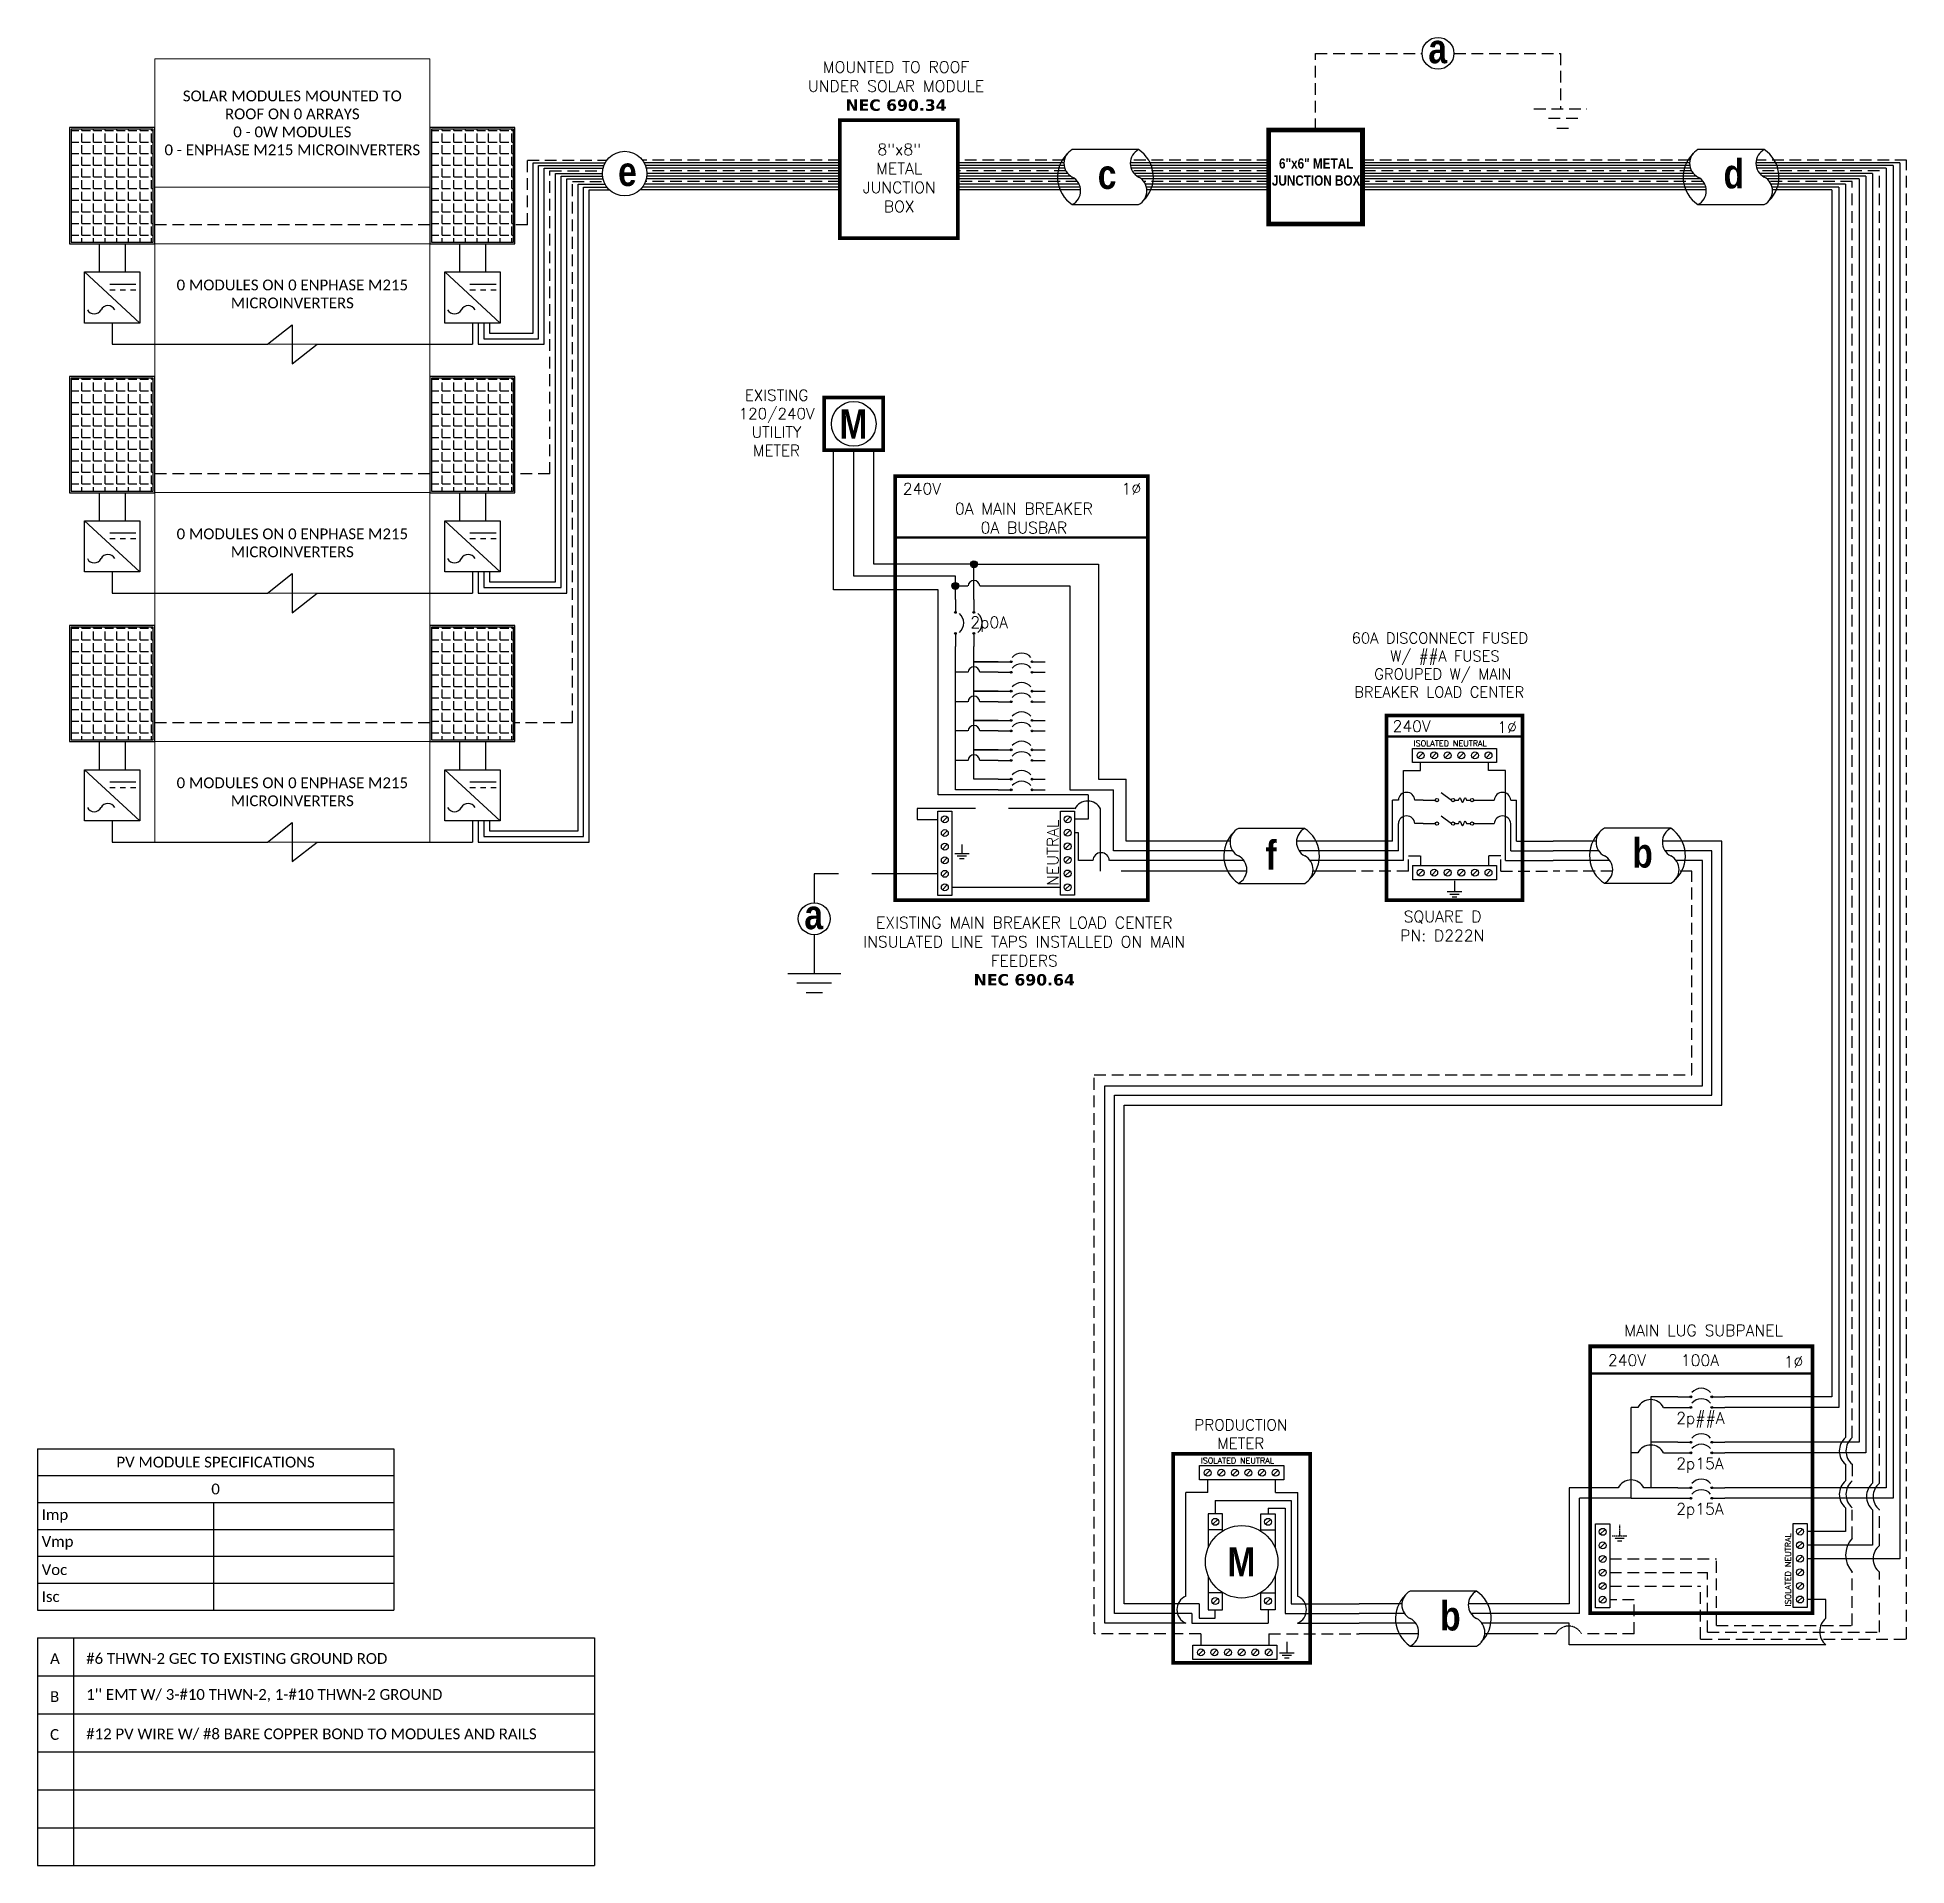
# Model space of a CAD drawing. Header units: feet. Extents: x 12814 to 13413, y 16036 to 16622.
import ezdxf

# ---------------------------------------------------------------- set-up
doc = ezdxf.new("R2010")
doc.units = ezdxf.units.FT
doc.header["$MEASUREMENT"] = 0
doc.linetypes.add('HIDDEN', pattern=[0.375, 0.25, -0.125])
for name, color, linetype in [('ONE LINE BLOCKS', 7, 'Continuous'), ('TABLES', 7, 'Continuous'), ('TEXT', 7, 'Continuous'), ('Z - TITLEBLOCK TXT', 7, 'Continuous')]:
    doc.layers.add(name, color=color, linetype=linetype)
doc.styles.add('ONE LINE TXT', font='techb___.ttf')
doc.styles.get("Standard").update_dxf_attribs({"font": 'simplex.shx'})

msp = doc.modelspace()

# ---------------------------------------------------------------- texts
at = {"layer": 'ONE LINE BLOCKS', "color": 1, "linetype": 'Continuous', "insert": (13223.71, 16582.75), "char_height": 3.2756, "width": 28.3929, "attachment_point": 2, "style": 'ONE LINE TXT'}
msp.add_mtext('6"x6" METAL JUNCTION BOX  ', dxfattribs=at)
at = {"layer": 'TABLES', "color": 1, "linetype": 'Continuous'}
msp.add_text('ISOLATED NEUTRAL', height=1.8743, dxfattribs=at).set_placement((13186.74, 16164.54))
at = {"layer": 'TEXT', "color": 1, "attachment_point": 5}
for s, width, insert, char_height in [(' \\PMOUNTED TO ROOF \\PUNDER SOLAR MODULE\\P{\\fVerdana|b1|i0|c0|p34;NEC 690.34}', 72.4158, (13089.11, 16608.91), 3.6576), ('8"x8" METAL JUNCTION BOX ', 0.4767, (13090.13, 16576.46), 3.6576), ('PRODUCTION METER', 1.3203, (13199.57, 16173.98), 3.5433)]:
    msp.add_mtext_dynamic_manual_height_columns(s, width=width, gutter_width=7.17, heights=[0], dxfattribs=dict(at, insert=insert, char_height=char_height))
at = {"layer": 'Z - TITLEBLOCK TXT', "color": 253, "linetype": 'Continuous', "style": 'ONE LINE TXT'}
msp.add_text('M', height=9.38, dxfattribs=at).set_placement((13195.29, 16128.36))
at = {"layer": 'Z - TITLEBLOCK TXT', "color": 1, "linetype": 'Continuous', "char_height": 9.3833, "attachment_point": 1, "style": 'ONE LINE TXT'}
for s, insert in [('{\\W1;\\C256;a}', (13259.65, 16622.58)), ('{\\W1;\\C256;d}', (13354.23, 16582.51)), ('{\\W1;\\C256;e}', (13000.07, 16583.26)), ('{\\W1;\\C256;c}', (13153.75, 16582.32)), ('{\\W1;\\C256;f}', (13207.5, 16364.19)), ('{\\W1;\\C256;b}', (13325, 16364.88)), ('{\\W1;\\C256;b}', (13263.43, 16120.44))]:
    msp.add_mtext_dynamic_manual_height_columns(s, width=0.1385, gutter_width=2.13, heights=[0], dxfattribs=dict(at, insert=insert))

# ---------------------------------------------------------------- blocks, each defined once
blk = doc.blocks.new('*T9')
at = {"layer": 'Defpoints', "color": 8, "linetype": 'ByBlock', "lineweight": 0, "transparency": 16777216}
for p, q in [((0, 0), (88.16, 0)), ((0, 0), (0, -250.97)), ((88.16, 0), (88.16, -250.97)), ((0, -41.08), (88.16, -41.08)), ((0, -59.24), (88.16, -59.24)), ((0, -91.46), (88.16, -91.46)), ((0, -138.99), (88.16, -138.99)), ((0, -171.21), (88.16, -171.21)), ((0, -218.74), (88.16, -218.74)), ((0, -250.97), (88.16, -250.97))]:
    blk.add_line(p, q, dxfattribs=at)
at = {"color": 0, "linetype": 'Continuous', "transparency": 16777216, "char_height": 3.4544, "width": 83.574, "attachment_point": 5}
for s, insert in [('{\\fCalibri|b0|i0|c0;SOLAR MODULES MOUNTED TO ROOF ON 0 ARRAYS^J0 - 0W MODULES^J0 - ENPHASE M215 MICROINVERTERS', (44.08, -20.54)), ('{\\fCalibri|b0|i0|c0;', (44.08, -50.16)), ('{\\fCalibri|b0|i0|c0;0 MODULES ON 0 ENPHASE M215 MICROINVERTERS', (44.08, -75.35)), ('{\\fCalibri|b0|i0|c0;', (44.08, -115.23)), ('{\\fCalibri|b0|i0|c0;0 MODULES ON 0 ENPHASE M215 MICROINVERTERS', (44.08, -155.1)), ('{\\fCalibri|b0|i0|c0;', (44.08, -194.98)), ('{\\fCalibri|b0|i0|c0;0 MODULES ON 0 ENPHASE M215 MICROINVERTERS', (44.08, -234.86))]:
    blk.add_mtext(s, dxfattribs=dict(at, insert=insert))
blk = doc.blocks.new('*U6')
at = {"color": 7, "linetype": 'Continuous'}
for p, q in [((6.67, 2.43), (2.91, 2.43)), ((2.44, 1.71), (0, 1.71)), ((9.57, 1.71), (6.2, 1.71)), ((2.91, -0.69), (6.67, -0.69))]:
    blk.add_line(p, q, dxfattribs=at)
at = {"color": 10, "linetype": 'Continuous'}
for p, q in [((2.59, 1.15), (0, 1.15)), ((9.57, 1.15), (6.35, 1.15))]:
    blk.add_line(p, q, dxfattribs=at)
at = {"color": 253, "linetype": 'Continuous'}
for p, q in [((3.21, 0.61), (0, 0.61)), ((9.57, 0.61), (6.97, 0.61))]:
    blk.add_line(p, q, dxfattribs=at)
at = {"color": 7, "linetype": 'Continuous'}
for centre, start, end in [((3.94, 0.87), 133.9732, 236.4265), ((5.63, 0.87), 313.9732, 56.4265)]:
    blk.add_arc(centre, 1.87, start, end, dxfattribs=at)
at = {"layer": 'TEXT', "color": 92, "linetype": 'HIDDEN', "ltscale": 15}
for p, q in [((3.37, 0), (0, 0)), ((9.57, 0), (7.14, 0))]:
    blk.add_line(p, q, dxfattribs=at)
at = {"layer": 'Z - TITLEBLOCK TXT', "linetype": 'Continuous'}
for centre, start, end in [((3.31, 1.65), 117.6639, 242.3361), ((7.08, 1.65), 117.6639, 242.3361), ((2.5, 0.09), 297.6639, 62.3361), ((6.26, 0.09), 297.6639, 62.3361)]:
    blk.add_arc(centre, 0.882, start, end, dxfattribs=at)
blk = doc.blocks.new('*T10')
at = {"layer": 'Z - TITLEBLOCK TXT', "color": 0, "lineweight": -2, "transparency": 16777216}
for p, q in [((0, 0), (114.19, 0)), ((0, 0), (0, -51.69)), ((114.19, 0), (114.19, -51.69)), ((0, -8.62), (114.19, -8.62)), ((0, -17.23), (114.19, -17.23)), ((56.41, -17.23), (56.41, -51.69)), ((0, -25.85), (114.19, -25.85)), ((0, -34.46), (114.19, -34.46)), ((0, -43.08), (114.19, -43.08)), ((0, -51.69), (114.19, -51.69))]:
    blk.add_line(p, q, dxfattribs=at)
at = {"layer": 'Z - TITLEBLOCK TXT', "color": 0, "linetype": 'Continuous', "transparency": 16777216, "char_height": 3.4544}
for s, insert, width, attachment_point in [('{\\fCalibri|b0|i0|c0;PV MODULE SPECIFICATIONS', (57.09, -4.31), 111.433, 5), ('{\\fCalibri|b0|i0|c0;0', (57.09, -12.92), 111.433, 5), ('{\\fCalibri|b0|i0|c0;Imp', (1.38, -21.54), 53.6551, 4), ('{\\fCalibri|b0|i0|c0;', (57.78, -21.54), 55.0254, 4), ('{\\fCalibri|b0|i0|c0;Vmp', (1.38, -30.15), 53.6551, 4), ('{\\fCalibri|b0|i0|c0;', (57.78, -30.15), 55.0254, 4), ('{\\fCalibri|b0|i0|c0;Voc', (1.38, -38.77), 53.6551, 4), ('{\\fCalibri|b0|i0|c0;', (57.78, -38.77), 55.0254, 4), ('{\\fCalibri|b0|i0|c0;Isc', (1.38, -47.39), 53.6551, 4), ('{\\fCalibri|b0|i0|c0;', (57.78, -47.39), 55.0254, 4)]:
    blk.add_mtext(s, dxfattribs=dict(at, insert=insert, width=width, attachment_point=attachment_point))
blk = doc.blocks.new('M_LINE TAPS')
at = {"layer": 'ONE LINE BLOCKS', "linetype": 'Continuous'}
h = blk.add_hatch(color=254, dxfattribs=at)
h.dxf.hatch_style = 1
edge = h.paths.add_edge_path()
edge.add_arc((-12.11, 17.42), 0.197, 0, 360)
h = blk.add_hatch(color=254, dxfattribs=at)
h.dxf.hatch_style = 1
edge = h.paths.add_edge_path()
edge.add_arc((-13.16, 16.19), 0.197, 0, 360)
h = blk.add_hatch(color=1, dxfattribs=at)
h.dxf.hatch_style = 1
edge = h.paths.add_edge_path()
edge.add_arc((-13.16, 14.69), 0.0515, 0, 360)
h = blk.add_hatch(color=1, dxfattribs=at)
h.dxf.hatch_style = 1
edge = h.paths.add_edge_path()
edge.add_arc((-12.11, 14.69), 0.0515, 0, 360)
h = blk.add_hatch(color=1, dxfattribs=at)
h.dxf.hatch_style = 1
edge = h.paths.add_edge_path()
edge.add_arc((-13.16, 13.5), 0.0515, 0, 360)
h = blk.add_hatch(color=1, dxfattribs=at)
h.dxf.hatch_style = 1
edge = h.paths.add_edge_path()
edge.add_arc((-12.11, 13.5), 0.0515, 0, 360)
h = blk.add_hatch(color=1, dxfattribs=at)
h.dxf.hatch_style = 1
edge = h.paths.add_edge_path()
edge.add_arc((-9.99, 11.89), 0.0515, 0, 360)
h = blk.add_hatch(color=1, dxfattribs=at)
h.dxf.hatch_style = 1
edge = h.paths.add_edge_path()
edge.add_arc((-8.81, 11.89), 0.0515, 0, 360)
h = blk.add_hatch(color=1, dxfattribs=at)
h.dxf.hatch_style = 1
edge = h.paths.add_edge_path()
edge.add_arc((-9.99, 11.29), 0.0515, 0, 360)
h = blk.add_hatch(color=1, dxfattribs=at)
h.dxf.hatch_style = 1
edge = h.paths.add_edge_path()
edge.add_arc((-8.81, 11.29), 0.0515, 0, 360)
h = blk.add_hatch(color=1, dxfattribs=at)
h.dxf.hatch_style = 1
edge = h.paths.add_edge_path()
edge.add_arc((-9.99, 10.22), 0.0515, 0, 360)
h = blk.add_hatch(color=1, dxfattribs=at)
h.dxf.hatch_style = 1
edge = h.paths.add_edge_path()
edge.add_arc((-9.99, 9.62), 0.0515, 0, 360)
h = blk.add_hatch(color=1, dxfattribs=at)
h.dxf.hatch_style = 1
edge = h.paths.add_edge_path()
edge.add_arc((-8.81, 10.22), 0.0515, 0, 360)
h = blk.add_hatch(color=1, dxfattribs=at)
h.dxf.hatch_style = 1
edge = h.paths.add_edge_path()
edge.add_arc((-8.81, 9.62), 0.0515, 0, 360)
h = blk.add_hatch(color=1, dxfattribs=at)
h.dxf.hatch_style = 1
edge = h.paths.add_edge_path()
edge.add_arc((-9.99, 8.56), 0.0515, 0, 360)
h = blk.add_hatch(color=1, dxfattribs=at)
h.dxf.hatch_style = 1
edge = h.paths.add_edge_path()
edge.add_arc((-8.81, 8.56), 0.0515, 0, 360)
h = blk.add_hatch(color=1, dxfattribs=at)
h.dxf.hatch_style = 1
edge = h.paths.add_edge_path()
edge.add_arc((-9.99, 7.96), 0.0515, 0, 360)
h = blk.add_hatch(color=1, dxfattribs=at)
h.dxf.hatch_style = 1
edge = h.paths.add_edge_path()
edge.add_arc((-8.81, 7.96), 0.0515, 0, 360)
h = blk.add_hatch(color=1, dxfattribs=at)
h.dxf.hatch_style = 1
edge = h.paths.add_edge_path()
edge.add_arc((-9.99, 6.89), 0.0515, 0, 360)
h = blk.add_hatch(color=1, dxfattribs=at)
h.dxf.hatch_style = 1
edge = h.paths.add_edge_path()
edge.add_arc((-8.81, 6.89), 0.0515, 0, 360)
h = blk.add_hatch(color=1, dxfattribs=at)
h.dxf.hatch_style = 1
edge = h.paths.add_edge_path()
edge.add_arc((-9.99, 6.29), 0.0515, 0, 360)
h = blk.add_hatch(color=1, dxfattribs=at)
h.dxf.hatch_style = 1
edge = h.paths.add_edge_path()
edge.add_arc((-8.81, 6.29), 0.0515, 0, 360)
h = blk.add_hatch(color=1, dxfattribs=at)
h.dxf.hatch_style = 1
edge = h.paths.add_edge_path()
edge.add_arc((-9.99, 5.22), 0.0515, 0, 360)
h = blk.add_hatch(color=1, dxfattribs=at)
h.dxf.hatch_style = 1
edge = h.paths.add_edge_path()
edge.add_arc((-9.99, 4.62), 0.0515, 0, 360)
h = blk.add_hatch(color=1, dxfattribs=at)
h.dxf.hatch_style = 1
edge = h.paths.add_edge_path()
edge.add_arc((-8.81, 5.22), 0.0515, 0, 360)
h = blk.add_hatch(color=1, dxfattribs=at)
h.dxf.hatch_style = 1
edge = h.paths.add_edge_path()
edge.add_arc((-8.81, 4.62), 0.0515, 0, 360)
at = {"color": 155, "true_color": 0x647190}
blk.add_line((-16.57, 22.43), (-2.23, 22.43), dxfattribs=at)
at = {"color": 10, "linetype": 'Continuous'}
for p, q in [((-4.18, 1.15), (-4.18, 4.62)), ((-3.46, 4.62), (-3.46, 4.62)), ((0, 1.15), (-4.18, 1.15))]:
    blk.add_line(p, q, dxfattribs=at)
at = {"color": 7, "linetype": 'Continuous'}
for p, q in [((-3.46, 1.71), (-3.46, 5.22)), ((0, 1.71), (-3.46, 1.71))]:
    blk.add_line(p, q, dxfattribs=at)
at = {"color": 253, "linetype": 'Continuous'}
for p, q in [((-6.18, 2.18), (-6.39, 2.18)), ((-6.18, 0.61), (-6.18, 2.18)), ((-5.36, 0.61), (-6.18, 0.61)), ((0, 0.61), (-4.42, 0.61))]:
    blk.add_line(p, q, dxfattribs=at)
at = {"color": 7, "linetype": 'Continuous'}
blk.add_circle((-21.17, -2.7), 0.906, dxfattribs=at)
at = {"color": 253, "linetype": 'Continuous'}
blk.add_arc((-4.89, 0.58), 0.468, 3.2819, 176.7181, dxfattribs=at)
at = {"layer": 'ONE LINE BLOCKS', "lineweight": 50}
blk.add_line((-16.57, 18.95), (-2.23, 18.95), dxfattribs=at)
at = {"layer": 'ONE LINE BLOCKS', "lineweight": 50, "const_width": 0.21}
for points in [[(-20.6, 23.9), (-20.6, 26.89), (-17.26, 26.89), (-17.26, 23.9)], [(-16.57, -1.65), (-16.57, 22.43), (-2.23, 22.43), (-2.23, -1.65)]]:
    blk.add_lwpolyline(points, close=True, dxfattribs=at)
at = {"layer": 'TEXT', "color": 92, "linetype": 'HIDDEN', "ltscale": 15}
for p, q in [((-6.39, 3.55), (-15.33, 3.55)), ((-15.33, 3.55), (-15.33, 2.94)), ((-4.92, 0), (-4.92, 3.55)), ((-15.33, 2.94), (-14.16, 2.94)), ((0, 0), (-4.92, 0)), ((-14.16, -0.15), (-21.17, -0.15)), ((-21.17, -0.15), (-21.17, -1.8)), ((-21.17, -3.61), (-21.17, -5.8))]:
    blk.add_line(p, q, dxfattribs=at)
at = {"layer": 'TEXT', "color": 92, "linetype": 'Continuous', "ltscale": 15}
blk.add_line((-7.19, -0.92), (-13.36, -0.92), dxfattribs=at)
at = {"layer": 'TEXT', "color": 92, "linetype": 'Continuous', "flags": 128}
for points in [[(-12.79, 1.51), (-12.79, 1.01)], [(-13.2, 1.01), (-12.38, 1.01)], [(-12.52, 0.85), (-13.06, 0.85)], [(-12.66, 0.7), (-12.92, 0.7)]]:
    blk.add_lwpolyline(points, dxfattribs=at)
at = {"layer": 'TEXT', "color": 92, "linetype": 'Continuous', "ltscale": 4, "flags": 128}
for points in [[(-22.67, -5.8), (-19.67, -5.8)], [(-20.19, -6.36), (-22.15, -6.36)], [(-20.71, -6.91), (-21.63, -6.91)]]:
    blk.add_lwpolyline(points, dxfattribs=at)
at = {"layer": 'TEXT', "linetype": 'Continuous'}
blk.add_circle((-18.93, 25.39), 1.27, dxfattribs=at)
at = {"layer": 'TEXT', "color": 92, "linetype": 'Continuous', "ltscale": 0.3}
blk.add_arc((-5.65, 3.16), 0.824, 27.6639, 152.3361, dxfattribs=at)
at = {"layer": 'Z - TITLEBLOCK TXT', "color": 253, "linetype": 'Continuous'}
for p, q in [((-20.08, 15.98), (-20.08, 23.9)), ((-14.13, 15.98), (-20.08, 15.98)), ((-14.13, 4.34), (-14.13, 15.98)), ((-5.63, 4.34), (-14.13, 4.34)), ((-5.63, 4.34), (-5.63, 2.95)), ((-5.63, 2.95), (-6.39, 2.95))]:
    blk.add_line(p, q, dxfattribs=at)
at = {"layer": 'Z - TITLEBLOCK TXT', "color": 10, "linetype": 'Continuous'}
for p, q in [((-18.93, 16.74), (-18.93, 23.9)), ((-13.16, 16.74), (-18.93, 16.74)), ((-13.16, 15.43), (-13.16, 16.74)), ((-12.97, 16.19), (-12.45, 16.19)), ((-11.78, 16.19), (-6.66, 16.19)), ((-6.66, 16.19), (-6.66, 4.62)), ((-13.16, 4.62), (-13.16, 12.76)), ((-12.45, 11.29), (-13.16, 11.29)), ((-10.73, 11.29), (-11.78, 11.29)), ((-12.45, 9.62), (-13.16, 9.62)), ((-10.73, 9.62), (-11.78, 9.62)), ((-12.45, 7.96), (-13.16, 7.96)), ((-10.73, 7.96), (-11.78, 7.96)), ((-12.45, 6.29), (-13.16, 6.29)), ((-10.73, 6.29), (-11.78, 6.29)), ((-10.73, 4.62), (-13.16, 4.62)), ((-6.66, 4.62), (-4.18, 4.62))]:
    blk.add_line(p, q, dxfattribs=at)
at = {"layer": 'Z - TITLEBLOCK TXT', "color": 7, "linetype": 'Continuous'}
for p, q in [((-17.78, 17.42), (-17.78, 23.9)), ((-12.11, 17.42), (-17.78, 17.42)), ((-12.11, 15.43), (-12.11, 17.42)), ((-11.92, 17.42), (-5.04, 17.42)), ((-5.04, 17.42), (-5.04, 5.22)), ((-12.11, 10.22), (-12.11, 12.76)), ((-12.11, 11.89), (-10.73, 11.89)), ((-10.73, 11.89), (-12.11, 11.89)), ((-12.11, 8.56), (-12.11, 10.22)), ((-12.11, 10.22), (-10.73, 10.22)), ((-10.73, 10.22), (-12.11, 10.22)), ((-12.11, 6.89), (-12.11, 8.56)), ((-12.11, 8.56), (-10.73, 8.56)), ((-10.73, 8.56), (-12.11, 8.56)), ((-12.11, 5.22), (-12.11, 6.89)), ((-12.11, 6.89), (-10.73, 6.89)), ((-10.73, 6.89), (-12.11, 6.89)), ((-10.73, 5.22), (-12.11, 5.22)), ((-5.04, 5.22), (-3.46, 5.22))]:
    blk.add_line(p, q, dxfattribs=at)
at = {"layer": 'Z - TITLEBLOCK TXT', "color": 1, "linetype": 'Continuous'}
for p, q in [((-14.16, -1.38), (-14.16, 3.4)), ((-14.16, 3.4), (-13.36, 3.4)), ((-13.36, 3.4), (-13.36, -1.38)), ((-7.19, -1.37), (-7.19, 3.41)), ((-7.19, 3.41), (-6.39, 3.41)), ((-6.39, 3.41), (-6.39, -1.37)), ((-13.36, -1.38), (-14.16, -1.38)), ((-6.39, -1.37), (-7.19, -1.37))]:
    blk.add_line(p, q, dxfattribs=at)
at = {"layer": 'Z - TITLEBLOCK TXT', "color": 4, "linetype": 'Continuous'}
for p, q in [((-13.62, 3.07), (-13.9, 2.8)), ((-13.62, 2.3), (-13.9, 2.03)), ((-6.65, 3.09), (-6.93, 2.81)), ((-6.65, 2.32), (-6.93, 2.04)), ((-13.62, 1.53), (-13.9, 1.25)), ((-6.65, 1.55), (-6.93, 1.27)), ((-13.62, 0.76), (-13.9, 0.48)), ((-6.65, 0.78), (-6.93, 0.5)), ((-6.65, 0), (-6.93, -0.27)), ((-13.62, -0.01), (-13.9, -0.29)), ((-13.62, -0.78), (-13.9, -1.06)), ((-6.65, -0.77), (-6.93, -1.04))]:
    blk.add_line(p, q, dxfattribs=at)
at = {"layer": 'Z - TITLEBLOCK TXT', "color": 1, "linetype": 'Continuous', "flags": 128}
for points in [[(-13.16, 15.43), (-13.16, 14.69)], [(-13.16, 15.43), (-13.16, 14.69)], [(-12.11, 15.43), (-12.11, 14.69)], [(-12.11, 15.43), (-12.11, 14.69)], [(-13.16, 13.5), (-13.16, 12.76)], [(-12.11, 13.5), (-12.11, 12.76)], [(-10.73, 11.89), (-9.99, 11.89)], [(-10.73, 11.89), (-9.99, 11.89)], [(-8.81, 11.89), (-8.06, 11.89)], [(-10.73, 11.29), (-9.99, 11.29)], [(-10.73, 11.29), (-9.99, 11.29)], [(-8.81, 11.29), (-8.06, 11.29)], [(-10.73, 10.22), (-9.99, 10.22)], [(-10.73, 10.22), (-9.99, 10.22)], [(-10.73, 9.62), (-9.99, 9.62)], [(-10.73, 9.62), (-9.99, 9.62)], [(-8.81, 10.22), (-8.06, 10.22)], [(-8.81, 9.62), (-8.06, 9.62)], [(-10.73, 8.56), (-9.99, 8.56)], [(-10.73, 8.56), (-9.99, 8.56)], [(-8.81, 8.56), (-8.06, 8.56)], [(-10.73, 7.96), (-9.99, 7.96)], [(-10.73, 7.96), (-9.99, 7.96)], [(-8.81, 7.96), (-8.06, 7.96)], [(-10.73, 6.89), (-9.99, 6.89)], [(-10.73, 6.89), (-9.99, 6.89)], [(-8.81, 6.89), (-8.06, 6.89)], [(-10.73, 6.29), (-9.99, 6.29)], [(-10.73, 6.29), (-9.99, 6.29)], [(-8.81, 6.29), (-8.06, 6.29)], [(-10.73, 5.22), (-9.99, 5.22)], [(-10.73, 5.22), (-9.99, 5.22)], [(-10.73, 4.62), (-9.99, 4.62)], [(-10.73, 4.62), (-9.99, 4.62)], [(-8.81, 5.22), (-8.06, 5.22)], [(-8.81, 4.62), (-8.06, 4.62)]]:
    blk.add_lwpolyline(points, dxfattribs=at)
at = {"layer": 'Z - TITLEBLOCK TXT', "color": 7, "linetype": 'Continuous'}
for centre in [(-12.11, 17.42), (-12.11, 17.42), (-13.16, 16.19)]:
    blk.add_circle(centre, 0.197, dxfattribs=at)
at = {"layer": 'Z - TITLEBLOCK TXT', "color": 1, "linetype": 'Continuous'}
for centre in [(-13.16, 14.69), (-12.11, 14.69), (-13.16, 13.5), (-12.11, 13.5), (-9.99, 11.89), (-8.81, 11.89), (-9.99, 11.29), (-8.81, 11.29), (-9.99, 10.22), (-9.99, 9.62), (-8.81, 10.22), (-8.81, 9.62), (-9.99, 8.56), (-8.81, 8.56), (-9.99, 7.96), (-8.81, 7.96), (-9.99, 6.89), (-8.81, 6.89), (-9.99, 6.29), (-8.81, 6.29), (-9.99, 5.22), (-9.99, 4.62), (-8.81, 5.22), (-8.81, 4.62)]:
    blk.add_circle(centre, 0.0515, dxfattribs=at)
at = {"layer": 'Z - TITLEBLOCK TXT', "color": 4, "linetype": 'Continuous'}
for centre in [(-13.76, 2.94), (-13.76, 2.16), (-6.79, 2.95), (-6.79, 2.18), (-13.76, 1.39), (-6.79, 1.41), (-13.76, 0.62), (-13.76, -0.15), (-6.79, 0.64), (-6.79, -0.13), (-13.76, -0.92), (-6.79, -0.91)]:
    blk.add_circle(centre, 0.197, dxfattribs=at)
at = {"layer": 'Z - TITLEBLOCK TXT', "color": 10, "linetype": 'Continuous'}
for centre in [(-12.11, 16.17), (-12.11, 11.27), (-12.11, 9.6), (-12.11, 7.94), (-12.11, 6.27)]:
    blk.add_arc(centre, 0.332, 3.2937, 176.7063, dxfattribs=at)
at = {"layer": 'Z - TITLEBLOCK TXT', "color": 1, "linetype": 'Continuous'}
for centre, start, end in [((-13.38, 14.09), 310.3392, 49.6608), ((-12.33, 14.09), 310.3392, 49.6608), ((-9.4, 11.68), 40.3392, 139.6608), ((-9.4, 11.08), 40.3392, 139.6608), ((-9.4, 10.01), 40.3392, 139.6608), ((-9.4, 9.41), 40.3392, 139.6608), ((-9.4, 8.34), 40.3392, 139.6608), ((-9.4, 7.75), 40.3392, 139.6608), ((-9.4, 6.68), 40.3392, 139.6608), ((-9.4, 6.08), 40.3392, 139.6608), ((-9.4, 5.01), 40.3392, 139.6608), ((-9.4, 4.41), 40.3392, 139.6608)]:
    blk.add_arc(centre, 0.697, start, end, dxfattribs=at)
at = {"layer": 'TABLES', "color": 1, "linetype": 'Continuous'}
blk.add_text('NEUTRAL', height=0.648, rotation=90, dxfattribs=at).set_placement((-7.31, -0.83))
at = {"layer": 'TEXT', "color": 1, "attachment_point": 5}
for s, width, gutter_width, heights, insert, char_height in [('EXISTING\\P120/240V UTILITY METER', 0.0523, 7.17, [0], (-23.31, 25.45), 0.6278), ('240V', 0.1481, 0.75, [0], (-15.06, 21.71), 0.648), ('1∅', 0.1481, 0.75, [0], (-3.17, 21.71), 0.648), ('0A MAIN BREAKER\\P0A BUSBAR', 11.199, 0.75, [0], (-9.27, 20.04), 0.648), ('2p0A', 0.1481, 0.75, [0], (-11.24, 14.02), 0.648), ('EXISTING MAIN BREAKER LOAD CENTER INSULATED LINE TAPS INSTALLED ON MAIN FEEDERS\\P{\\fVerdana|b1|i0|c0|p34;NEC 690.64}', 18.4888, 7.17, [6], (-9.25, -4.55), 0.648)]:
    blk.add_mtext_dynamic_manual_height_columns(s, width=width, gutter_width=gutter_width, heights=heights, dxfattribs=dict(at, insert=insert, char_height=char_height))
at = {"layer": 'Z - TITLEBLOCK TXT', "color": 253, "linetype": 'Continuous', "style": 'ONE LINE TXT'}
blk.add_text('M', height=1.66, dxfattribs=at).set_placement((-19.74, 24.56))
at = {"layer": 'Z - TITLEBLOCK TXT', "color": 1, "linetype": 'Continuous', "insert": (-21.73, -1.63), "char_height": 1.6624, "attachment_point": 1, "style": 'ONE LINE TXT'}
blk.add_mtext_dynamic_manual_height_columns('{\\W1;\\C256;a}', width=0.1385, gutter_width=2.13, heights=[0], dxfattribs=at)
blk = doc.blocks.new('*U12')
at = {"color": 155, "true_color": 0x647190}
blk.add_blockref('M_LINE TAPS', (0, 0), dxfattribs=at)
blk = doc.blocks.new('M_MAIN DISCONNECT')
at = {"color": 253, "linetype": 'Continuous'}
for p, q in [((5.45, -46.43), (5.45, -17.67)), ((5.45, -17.67), (10.94, -17.67)), ((10.94, -17.67), (10.94, -15.06)), ((32.69, -17.67), (32.69, -15.06)), ((38.18, -17.67), (32.69, -17.67)), ((38.18, -46.43), (38.18, -17.67)), ((5.45, -46.43), (-9.78, -46.43)), ((38.18, -46.43), (53.41, -46.43))]:
    blk.add_line(p, q, dxfattribs=at)
at = {"color": 7, "linetype": 'Continuous'}
for p, q in [((1.95, -40.22), (1.95, -27.1)), ((3.81, -27.1), (1.95, -27.1)), ((11.72, -27.1), (9.09, -27.1)), ((31.91, -27.1), (34.54, -27.1)), ((39.82, -27.1), (41.69, -27.1)), ((41.69, -40.22), (41.69, -27.1)), ((1.95, -40.22), (-9.78, -40.22)), ((41.69, -40.22), (53.41, -40.22))]:
    blk.add_line(p, q, dxfattribs=at)
at = {"color": 1, "linetype": 'Continuous'}
for p, q in [((21.88, -27.1), (23.12, -27.1)), ((25.67, -27.11), (26.91, -27.11)), ((21.88, -34.64), (23.12, -34.64)), ((25.67, -34.64), (26.91, -34.64))]:
    blk.add_line(p, q, dxfattribs=at)
at = {"color": 10, "linetype": 'Continuous'}
for p, q in [((3.81, -43.39), (3.81, -34.64)), ((11.72, -34.64), (9.09, -34.64)), ((31.91, -34.64), (34.54, -34.64)), ((39.82, -43.39), (39.82, -34.64)), ((3.81, -43.39), (-9.78, -43.39)), ((39.82, -43.39), (53.41, -43.39))]:
    blk.add_line(p, q, dxfattribs=at)
at = {"color": 7, "linetype": 'Continuous'}
for centre in [(6.45, -27.26), (37.18, -27.26)]:
    blk.add_arc(centre, 2.64, 3.28193, 176.71807, dxfattribs=at)
at = {"color": 10, "linetype": 'Continuous'}
for centre in [(6.45, -34.79), (37.18, -34.79)]:
    blk.add_arc(centre, 2.64, 3.28193, 176.71807, dxfattribs=at)
at = {"color": 1, "linetype": 'Continuous'}
for points in [[(23.12, -27.1), (23.5, -26.34), (24.4, -27.87), (25.22, -26.34), (25.67, -27.11)], [(23.12, -34.64), (23.5, -33.88), (24.4, -35.4), (25.22, -33.88), (25.67, -34.64)]]:
    blk.add_spline(points, degree=3, dxfattribs=at)
at = {"layer": 'ONE LINE BLOCKS', "lineweight": 50}
blk.add_line((0, -6.77), (43.61, -6.77), dxfattribs=at)
at = {"layer": 'ONE LINE BLOCKS', "lineweight": 50, "const_width": 1.19}
blk.add_lwpolyline([(0, -59.17), (0, 0), (43.61, 0), (43.61, -59.17)], close=True, dxfattribs=at)
at = {"layer": 'TEXT', "color": 92, "linetype": 'HIDDEN', "ltscale": 15}
for p, q in [((7.03, -49.88), (7.03, -44.94)), ((7.03, -44.94), (10.94, -44.94)), ((10.94, -44.94), (10.94, -48.08)), ((36.6, -44.94), (32.69, -44.94)), ((32.69, -44.94), (32.69, -48.08)), ((36.6, -49.88), (36.6, -44.94)), ((7.03, -49.88), (-9.78, -49.88)), ((36.6, -49.88), (53.41, -49.88))]:
    blk.add_line(p, q, dxfattribs=at)
at = {"layer": 'TEXT', "color": 92, "linetype": 'Continuous', "flags": 128}
for points in [[(21.82, -52.94), (21.82, -56.44)], [(19.48, -56.44), (24.16, -56.44)], [(23.35, -57.31), (20.29, -57.31)], [(22.53, -58.18), (21.1, -58.18)]]:
    blk.add_lwpolyline(points, dxfattribs=at)
at = {"layer": 'Z - TITLEBLOCK TXT', "color": 1, "linetype": 'Continuous'}
for p, q in [((8.34, -15.06), (8.34, -10.52)), ((8.34, -10.52), (35.29, -10.52)), ((35.29, -10.52), (35.29, -15.06)), ((35.29, -15.06), (8.34, -15.06)), ((11.72, -27.1), (15.64, -27.1)), ((17.54, -24.65), (20.8, -27.1)), ((27.99, -27.11), (31.91, -27.11)), ((11.72, -34.64), (15.64, -34.64)), ((17.54, -32.19), (20.8, -34.63)), ((27.99, -34.64), (31.91, -34.64)), ((8.34, -48.08), (35.29, -48.08)), ((8.34, -48.08), (8.34, -52.62)), ((35.29, -52.62), (8.34, -52.62)), ((35.29, -48.08), (35.29, -52.62))]:
    blk.add_line(p, q, dxfattribs=at)
at = {"layer": 'Z - TITLEBLOCK TXT', "color": 4, "linetype": 'Continuous'}
for p, q in [((11.73, -12), (10.15, -13.58)), ((16.08, -12), (14.5, -13.58)), ((20.43, -12), (18.86, -13.58)), ((24.78, -12), (23.21, -13.58)), ((29.13, -12), (27.56, -13.58)), ((33.48, -12), (31.91, -13.58)), ((11.73, -49.56), (10.15, -51.13)), ((16.08, -49.56), (14.5, -51.13)), ((20.43, -49.56), (18.86, -51.13)), ((24.78, -49.56), (23.21, -51.13)), ((29.13, -49.56), (27.56, -51.13)), ((33.48, -49.56), (31.91, -51.13))]:
    blk.add_line(p, q, dxfattribs=at)
for centre in [(10.94, -12.79), (15.29, -12.79), (19.64, -12.79), (23.99, -12.79), (28.34, -12.79), (32.69, -12.79), (10.94, -50.35), (15.29, -50.35), (19.64, -50.35), (23.99, -50.35), (28.34, -50.35), (32.69, -50.35)]:
    blk.add_circle(centre, 1.11, dxfattribs=at)
at = {"layer": 'Z - TITLEBLOCK TXT', "color": 1, "linetype": 'Continuous'}
for centre in [(16.18, -27.1), (21.34, -27.1), (27.45, -27.11), (16.18, -34.64), (21.34, -34.64), (27.45, -34.64)]:
    blk.add_circle(centre, 0.541, dxfattribs=at)
at = {"layer": 'TABLES', "color": 4, "linetype": 'Continuous'}
blk.add_text('ISOLATED NEUTRAL', height=1.8743, dxfattribs=at).set_placement((8.7, -9.86))
at = {"layer": 'TEXT', "color": 1}
for s, width, gutter_width, heights, insert, char_height, attachment_point in [('\\A1;\\pi4.1167;60A DISCONNECT FUSED \\P\\pi16.454;W/ ##A FUSES\\P\\pi11.355;GROUPED W/ MAIN \\P\\pi4.9392;BREAKER LOAD CENTER', 71.8931, 92.23, [24.13], (-15.26, 26.55), 3.4544, 1), ('240V', 0.1481, 0.75, [0], (8.07, -3.44), 3.658, 5), ('1∅', 0.1481, 0.75, [0], (38.63, -3.74), 3.658, 5), ('\\A1;\\pi3.6942,t21.982;SQUARE D\\P\\pi2.5621,t20.85;PN: D222N', 35.0816, 28.88, [13.54], (1.84, -62.59), 3.6576, 1)]:
    blk.add_mtext_dynamic_manual_height_columns(s, width=width, gutter_width=gutter_width, heights=heights, dxfattribs=dict(at, insert=insert, char_height=char_height, attachment_point=attachment_point))
blk = doc.blocks.new('*U13')
blk.add_blockref('M_MAIN DISCONNECT', (0, 0))
blk = doc.blocks.new('*T11')
at = {"linetype": 'ByBlock', "lineweight": -2, "transparency": 16777216}
for p, q in [((0, 0), (178.52, 0)), ((0, 0), (0, -72.97)), ((11.58, 0), (11.58, -72.97)), ((178.52, 0), (178.52, -72.97)), ((0, -12.11), (178.52, -12.11)), ((0, -24.28), (178.52, -24.28)), ((0, -36.46), (178.52, -36.46)), ((0, -48.64), (178.52, -48.64)), ((0, -60.81), (178.52, -60.81)), ((0, -72.97), (178.52, -72.97))]:
    blk.add_line(p, q, dxfattribs=at)
at = {"color": 0, "linetype": 'Continuous', "transparency": 16777216, "char_height": 3.4544, "attachment_point": 7}
for s, insert, width in [('{\\fCalibri|b0|i0|c0;A', (4.06, -8.36), 3.4544), ('{\\fCalibri|b0|i0|c0;#6 THWN-2 GEC TO EXISTING GROUND ROD', (15.65, -8.36), 158.8095), ('{\\fCalibri|b0|i0|c0;B', (4.06, -20.53), 3.4544), ("{\\fCalibri|b0|i0|c0;1'' EMT W/ 3-#10 THWN-2, 1-#10 THWN-2 GROUND", (15.65, -20.53), 158.8095), ('{\\fCalibri|b0|i0|c0;C', (4.06, -32.71), 3.4544), ('{\\fCalibri|b0|i0|c0;#12 PV WIRE W/ #8 BARE COPPER BOND TO MODULES AND RAILS', (15.65, -32.71), 158.8095), ('{\\fCalibri|b0|i0|c0;', (4.06, -44.89), 3.4544), ('{\\fCalibri|b0|i0|c0;', (15.65, -44.89), 158.8095), ('{\\fCalibri|b0|i0|c0;', (4.06, -57.06), 3.4544), ('{\\fCalibri|b0|i0|c0;', (15.65, -57.06), 158.8095), ('{\\fCalibri|b0|i0|c0;', (4.06, -69.22), 3.4544), ('{\\fCalibri|b0|i0|c0;', (15.65, -69.22), 158.8095)]:
    blk.add_mtext(s, dxfattribs=dict(at, insert=insert, width=width))
blk = doc.blocks.new('*U14')
at = {"layer": 'ONE LINE BLOCKS', "linetype": 'Continuous'}
h = blk.add_hatch(color=1, dxfattribs=at)
h.dxf.hatch_style = 1
edge = h.paths.add_edge_path()
edge.add_arc((32.25, -16.19), 0.291, 0, 360)
h = blk.add_hatch(color=1, dxfattribs=at)
h.dxf.hatch_style = 1
edge = h.paths.add_edge_path()
edge.add_arc((38.92, -16.19), 0.291, 0, 360)
h = blk.add_hatch(color=1, dxfattribs=at)
h.dxf.hatch_style = 1
edge = h.paths.add_edge_path()
edge.add_arc((32.25, -19.57), 0.291, 0, 360)
h = blk.add_hatch(color=1, dxfattribs=at)
h.dxf.hatch_style = 1
edge = h.paths.add_edge_path()
edge.add_arc((38.92, -19.57), 0.291, 0, 360)
h = blk.add_hatch(color=1, dxfattribs=at)
h.dxf.hatch_style = 1
edge = h.paths.add_edge_path()
edge.add_arc((32.25, -30.75), 0.291, 0, 360)
h = blk.add_hatch(color=1, dxfattribs=at)
h.dxf.hatch_style = 1
edge = h.paths.add_edge_path()
edge.add_arc((32.25, -34.13), 0.291, 0, 360)
h = blk.add_hatch(color=1, dxfattribs=at)
h.dxf.hatch_style = 1
edge = h.paths.add_edge_path()
edge.add_arc((38.92, -30.75), 0.291, 0, 360)
h = blk.add_hatch(color=1, dxfattribs=at)
h.dxf.hatch_style = 1
edge = h.paths.add_edge_path()
edge.add_arc((38.92, -34.13), 0.291, 0, 360)
h = blk.add_hatch(color=1, dxfattribs=at)
h.dxf.hatch_style = 1
edge = h.paths.add_edge_path()
edge.add_arc((32.25, -45.31), 0.291, 0, 360)
h = blk.add_hatch(color=1, dxfattribs=at)
h.dxf.hatch_style = 1
edge = h.paths.add_edge_path()
edge.add_arc((38.92, -45.31), 0.291, 0, 360)
h = blk.add_hatch(color=1, dxfattribs=at)
h.dxf.hatch_style = 1
edge = h.paths.add_edge_path()
edge.add_arc((32.25, -48.69), 0.291, 0, 360)
h = blk.add_hatch(color=1, dxfattribs=at)
h.dxf.hatch_style = 1
edge = h.paths.add_edge_path()
edge.add_arc((38.92, -48.69), 0.291, 0, 360)
at = {"color": 7, "linetype": 'Continuous'}
for p, q in [((77.44, 0), (77.44, -16.19)), ((86.14, 0), (86.14, -30.75)), ((94.84, 0), (94.84, -45.31)), ((28.05, -16.19), (19.39, -16.19)), ((19.39, -16.19), (19.39, -30.75)), ((77.44, -16.19), (43.12, -16.19)), ((28.05, -30.75), (19.39, -30.75)), ((19.39, -30.75), (19.39, -45.31)), ((86.14, -30.75), (43.12, -30.75)), ((8.98, -45.31), (-6.7, -45.31)), ((-6.7, -45.31), (-6.7, -82.47)), ((28.05, -45.31), (17.22, -45.31)), ((94.84, -45.31), (43.12, -45.31)), ((-6.7, -82.47), (-20.02, -82.47))]:
    blk.add_line(p, q, dxfattribs=at)
at = {"color": 10, "linetype": 'Continuous'}
for p, q in [((79.61, 0), (79.61, -19.57)), ((88.31, 0), (88.31, -34.13)), ((97.01, 0), (97.01, -48.69)), ((13.1, -34.13), (13.1, -19.57)), ((15.27, -19.57), (13.1, -19.57)), ((23.51, -19.57), (28.05, -19.57)), ((79.61, -19.57), (43.12, -19.57)), ((13.1, -48.69), (13.1, -34.13)), ((15.27, -34.13), (13.1, -34.13)), ((23.51, -34.13), (28.05, -34.13)), ((88.31, -34.13), (43.12, -34.13)), ((13.1, -48.69), (-3.41, -48.69)), ((-3.41, -85.65), (-3.41, -48.69)), ((13.1, -48.69), (28.05, -48.69)), ((97.01, -48.69), (43.12, -48.69)), ((-3.41, -85.65), (-20.02, -85.65))]:
    blk.add_line(p, q, dxfattribs=at)
at = {"color": 253, "linetype": 'Continuous'}
for p, q in [((81.79, 0), (81.79, -29.26)), ((90.49, 0), (90.49, -43.82)), ((99.19, 0), (99.19, -68.07)), ((81.79, -37.81), (81.79, -43.14)), ((81.79, -51.7), (81.79, -59.36)), ((90.49, -52.37), (90.49, -63.71)), ((81.79, -59.36), (69.51, -59.36)), ((90.49, -63.71), (69.51, -63.71)), ((99.19, -68.07), (69.51, -68.07)), ((75.52, -81.12), (69.51, -81.12)), ((75.52, -87.14), (75.52, -81.12)), ((-6.7, -88.69), (-20.02, -88.69)), ((-6.7, -95.69), (-6.7, -88.69)), ((75.52, -95.69), (-6.7, -95.69))]:
    blk.add_line(p, q, dxfattribs=at)
at = {"color": 10, "linetype": 'Continuous'}
for centre in [(19.39, -21.73), (19.39, -36.29)]:
    blk.add_arc(centre, 4.65, 27.66392, 152.33608, dxfattribs=at)
at = {"color": 253, "linetype": 'Continuous'}
for centre in [(85.37, -33.53), (85.37, -47.42), (94.07, -48.09), (79.1, -91.41)]:
    blk.add_arc(centre, 5.58, 129.92155, 230.07845, dxfattribs=at)
at = {"color": 7, "linetype": 'Continuous'}
blk.add_arc((13.1, -47.47), 4.65, 27.66392, 152.33608, dxfattribs=at)
at = {"layer": 'ONE LINE BLOCKS', "lineweight": 50}
blk.add_line((0, -8.7), (71.17, -8.7), dxfattribs=at)
at = {"layer": 'ONE LINE BLOCKS', "lineweight": 50, "const_width": 1.19}
blk.add_lwpolyline([(0, -85.47), (0, 0), (71.17, 0), (71.17, -85.47)], close=True, dxfattribs=at)
at = {"layer": 'TEXT', "color": 92, "linetype": 'HIDDEN', "ltscale": 15}
for p, q in [((83.96, -29.26), (83.96, 0)), ((92.66, -43.82), (92.66, 0)), ((101.36, -93.78), (101.36, 0)), ((83.96, -37.81), (83.96, -43.14)), ((83.96, -61.47), (83.96, -52.37)), ((92.66, -63.79), (92.66, -52.37)), ((6.27, -68.14), (40.48, -68.14)), ((40.48, -89.41), (40.48, -68.14)), ((6.27, -72.49), (37.56, -72.49)), ((6.27, -76.84), (35.36, -76.84)), ((35.36, -93.78), (35.36, -76.84)), ((37.56, -91.6), (37.56, -72.49)), ((83.96, -89.41), (83.96, -72.34)), ((92.66, -91.6), (92.66, -72.34)), ((14.11, -81.19), (6.27, -81.19)), ((14.11, -92.13), (14.11, -81.19)), ((40.48, -89.41), (83.96, -89.41)), ((-11.01, -92.13), (-20.02, -92.13)), ((14.11, -92.13), (-2.77, -92.13)), ((35.36, -93.78), (101.36, -93.78)), ((37.56, -91.6), (92.66, -91.6))]:
    blk.add_line(p, q, dxfattribs=at)
at = {"layer": 'TEXT', "color": 92, "linetype": 'HIDDEN', "flags": 128}
for points in [[(9.38, -57.21), (9.38, -60.71)], [(7.04, -60.71), (11.72, -60.71)], [(10.91, -61.58), (7.85, -61.58)], [(10.1, -62.45), (8.66, -62.45)]]:
    blk.add_lwpolyline(points, dxfattribs=at)
at = {"layer": 'TEXT', "color": 92, "linetype": 'Continuous', "ltscale": 4}
for centre, radius, start, end in [((87.43, -33.53), 5.51, 129.05896, 230.94104), ((87.43, -47.42), 5.51, 129.05896, 230.94104), ((96.13, -48.09), 5.51, 129.05896, 230.94104), ((89.87, -66.9), 8.03, 137.37784, 222.62216), ((96.13, -68.07), 5.51, 129.05896, 230.94104)]:
    blk.add_arc(centre, radius, start, end, dxfattribs=at)
at = {"layer": 'TEXT', "color": 92, "linetype": 'HIDDEN', "ltscale": 0.3}
blk.add_arc((-6.89, -94.29), 4.65, 27.66392, 152.33608, dxfattribs=at)
at = {"layer": 'Z - TITLEBLOCK TXT', "color": 1, "linetype": 'Continuous'}
for p, q in [((1.73, -83.79), (1.73, -56.84)), ((1.73, -56.84), (6.27, -56.84)), ((6.27, -56.84), (6.27, -83.79)), ((64.97, -83.71), (64.97, -56.77)), ((64.97, -56.77), (69.51, -56.77)), ((69.51, -56.77), (69.51, -83.71)), ((6.27, -83.79), (1.73, -83.79)), ((69.51, -83.71), (64.97, -83.71))]:
    blk.add_line(p, q, dxfattribs=at)
at = {"layer": 'Z - TITLEBLOCK TXT', "color": 4, "linetype": 'Continuous'}
for p, q in [((4.79, -58.65), (3.22, -60.22)), ((68.02, -58.58), (66.45, -60.15)), ((4.79, -63), (3.22, -64.57)), ((68.02, -62.93), (66.45, -64.5)), ((4.79, -67.35), (3.22, -68.92)), ((4.79, -71.7), (3.22, -73.27)), ((68.02, -67.28), (66.45, -68.85)), ((68.02, -71.63), (66.45, -73.2)), ((4.79, -76.05), (3.22, -77.62)), ((68.02, -75.98), (66.45, -77.55)), ((4.79, -80.4), (3.22, -81.97)), ((68.02, -80.33), (66.45, -81.9))]:
    blk.add_line(p, q, dxfattribs=at)
at = {"layer": 'Z - TITLEBLOCK TXT', "color": 1, "linetype": 'Continuous', "flags": 128}
for points in [[(28.05, -16.19), (32.25, -16.19)], [(28.05, -16.19), (32.25, -16.19)], [(38.92, -16.19), (43.12, -16.19)], [(28.05, -19.57), (32.25, -19.57)], [(28.05, -19.57), (32.25, -19.57)], [(38.92, -19.57), (43.12, -19.57)], [(28.05, -30.75), (32.25, -30.75)], [(28.05, -30.75), (32.25, -30.75)], [(28.05, -34.13), (32.25, -34.13)], [(28.05, -34.13), (32.25, -34.13)], [(38.92, -30.75), (43.12, -30.75)], [(38.92, -34.13), (43.12, -34.13)], [(28.05, -45.31), (32.25, -45.31)], [(28.05, -45.31), (32.25, -45.31)], [(38.92, -45.31), (43.12, -45.31)], [(28.05, -48.69), (32.25, -48.69)], [(28.05, -48.69), (32.25, -48.69)], [(38.92, -48.69), (43.12, -48.69)]]:
    blk.add_lwpolyline(points, dxfattribs=at)
at = {"layer": 'Z - TITLEBLOCK TXT', "color": 1, "linetype": 'Continuous'}
for centre in [(32.25, -16.19), (38.92, -16.19), (32.25, -19.57), (38.92, -19.57), (32.25, -30.75), (32.25, -34.13), (38.92, -30.75), (38.92, -34.13), (32.25, -45.31), (38.92, -45.31), (32.25, -48.69), (38.92, -48.69)]:
    blk.add_circle(centre, 0.291, dxfattribs=at)
at = {"layer": 'Z - TITLEBLOCK TXT', "color": 4, "linetype": 'Continuous'}
for centre in [(4, -59.44), (67.24, -59.36), (4, -63.79), (67.24, -63.71), (4, -68.14), (4, -72.49), (67.24, -68.07), (67.24, -72.42), (4, -76.84), (67.24, -76.77), (4, -81.19), (67.24, -81.12)]:
    blk.add_circle(centre, 1.11, dxfattribs=at)
at = {"layer": 'Z - TITLEBLOCK TXT', "color": 1, "linetype": 'Continuous'}
for centre in [(35.58, -17.38), (35.58, -20.76), (35.58, -31.94), (35.58, -35.32), (35.58, -46.5), (35.58, -49.88)]:
    blk.add_arc(centre, 3.93, 40.3392, 139.6608, dxfattribs=at)
at = {"layer": 'TABLES', "color": 1, "linetype": 'Continuous'}
for s, p in [('2p##A', (27.55, -24.8)), ('2p15A', (27.55, -39.36)), ('2p15A', (27.55, -53.92))]:
    blk.add_text(s, height=3.658, dxfattribs=at).set_placement(p)
at = {"layer": 'TABLES', "color": 4, "linetype": 'Continuous'}
blk.add_text('ISOLATED NEUTRAL', height=1.8743, rotation=90, dxfattribs=at).set_placement((64.31, -83.35))
at = {"layer": 'TEXT', "color": 1, "attachment_point": 5}
for s, width, gutter_width, insert, char_height in [('MAIN LUG SUBPANEL ', 62.3984, 7.17, (36.32, 5.07), 3.6576), ('240V', 0.1481, 0.75, (11.79, -4.45), 3.658), ('100A', 0.1481, 0.75, (35.17, -4.45), 3.658), ('1∅', 0.1481, 0.75, (65.15, -4.96), 3.658)]:
    blk.add_mtext_dynamic_manual_height_columns(s, width=width, gutter_width=gutter_width, heights=[0], dxfattribs=dict(at, insert=insert, char_height=char_height))

# ---------------------------------------------------------------- hatches: boundary and pattern name
at = {"layer": 'ONE LINE BLOCKS', "linetype": 'Continuous'}
h = msp.add_hatch(dxfattribs=at)
h.set_pattern_fill('ANGLE', color=256, scale=13.54666)
h.set_pattern_definition([(0, (12887.8863, 4573.7728), (0, 3.7253315), [2.709332, -1.0159995]), (90, (12887.8863, 4573.7728), (-3.7253315, 2e-16), [2.709332, -1.0159995])])
h.paths.add_polyline_path([(12824.87, 16592.07), (12824.87, 16555.89), (12851.11, 16555.89), (12851.11, 16592.07)])
h = msp.add_hatch(dxfattribs=at)
h.set_pattern_fill('ANGLE', color=256, scale=13.54666)
h.set_pattern_definition([(0, (13003.306, 4573.7728), (0, 3.7253315), [2.709332, -1.0159995]), (90, (13003.306, 4573.7728), (-3.7253315, 2e-16), [2.709332, -1.0159995])])
h.paths.add_polyline_path([(12940.29, 16592.07), (12940.29, 16555.89), (12966.53, 16555.89), (12966.53, 16592.07)])
h = msp.add_hatch(dxfattribs=at)
h.set_pattern_fill('ANGLE', color=256, scale=13.54666)
h.set_pattern_definition([(0, (12887.8863, 4494.0197), (0, 3.7253315), [2.709332, -1.0159995]), (90, (12887.8863, 4494.0197), (-3.7253315, 2e-16), [2.709332, -1.0159995])])
h.paths.add_polyline_path([(12824.87, 16512.32), (12824.87, 16476.13), (12851.11, 16476.13), (12851.11, 16512.32)])
h = msp.add_hatch(dxfattribs=at)
h.set_pattern_fill('ANGLE', color=256, scale=13.54666)
h.set_pattern_definition([(0, (13003.306, 4494.0197), (0, 3.7253315), [2.709332, -1.0159995]), (90, (13003.306, 4494.0197), (-3.7253315, 2e-16), [2.709332, -1.0159995])])
h.paths.add_polyline_path([(12940.29, 16512.32), (12940.29, 16476.13), (12966.53, 16476.13), (12966.53, 16512.32)])
h = msp.add_hatch(dxfattribs=at)
h.set_pattern_fill('ANGLE', color=256, scale=13.54666)
h.set_pattern_definition([(0, (12887.8863, 4414.2665), (0, 3.7253315), [2.709332, -1.0159995]), (90, (12887.8863, 4414.2665), (-3.7253315, 2e-16), [2.709332, -1.0159995])])
h.paths.add_polyline_path([(12824.87, 16432.56), (12824.87, 16396.38), (12851.11, 16396.38), (12851.11, 16432.56)])
h = msp.add_hatch(dxfattribs=at)
h.set_pattern_fill('ANGLE', color=256, scale=13.54666)
h.set_pattern_definition([(0, (13003.306, 4414.2665), (0, 3.7253315), [2.709332, -1.0159995]), (90, (13003.306, 4414.2665), (-3.7253315, 2e-16), [2.709332, -1.0159995])])
h.paths.add_polyline_path([(12940.29, 16432.56), (12940.29, 16396.38), (12966.53, 16396.38), (12966.53, 16432.56)])

# ---------------------------------------------------------------- linework, layer by layer
at = {"color": 7, "linetype": 'Continuous'}
for p, q in [((13166.82, 16585.56), (13145.58, 16585.56)), ((13367.26, 16585.56), (13346.02, 16585.56)), ((13406.35, 16579.59), (13406.35, 16202.1)), ((13388.95, 16572.7), (13388.95, 16202.1)), ((13397.65, 16576.14), (13397.65, 16202.1)), ((13145.58, 16567.93), (13166.82, 16567.93)), ((13346.02, 16567.93), (13367.26, 16567.93)), ((13337.29, 16368.08), (13316.04, 16368.08)), ((13313.39, 16364), (13299.64, 16364)), ((13353.69, 16364), (13334.63, 16364)), ((13353.69, 16279.4), (13353.69, 16364)), ((13316.04, 16350.45), (13337.29, 16350.45)), ((13162.25, 16279.4), (13353.69, 16279.4)), ((13162.25, 16119.62), (13162.25, 16279.4)), ((13191.39, 16152.65), (13191.39, 16148.46)), ((13191.39, 16152.65), (13215.72, 16152.65)), ((13215.72, 16152.65), (13215.72, 16119.62)), ((13186.21, 16119.62), (13162.25, 16119.62)), ((13186.21, 16119.62), (13186.21, 16115.03)), ((13191.39, 16115.03), (13191.39, 16117.69)), ((13215.72, 16119.62), (13237.45, 16119.62)), ((13186.21, 16115.03), (13191.39, 16115.03))]:
    msp.add_line(p, q, dxfattribs=at)
at = {"color": 253, "linetype": 'Continuous'}
for p, q in [((12972.82, 16526.76), (12972.82, 16581.31)), ((12972.82, 16581.31), (12995.93, 16581.31)), ((12980.02, 16577.86), (12995.04, 16577.86)), ((12980.02, 16447.01), (12980.02, 16577.86)), ((13071.1, 16581.31), (13008.44, 16581.31)), ((13071.1, 16577.86), (13009.32, 16577.86)), ((13142.91, 16581.31), (13108.88, 16581.31)), ((13144.15, 16577.86), (13108.88, 16577.86)), ((13208.47, 16581.31), (13164.16, 16581.31)), ((13208.47, 16577.86), (13165.4, 16577.86)), ((13343.35, 16581.31), (13238.57, 16581.31)), ((13344.59, 16577.86), (13238.57, 16577.86)), ((13410.7, 16581.31), (13364.6, 16581.31)), ((13402, 16577.86), (13365.84, 16577.86)), ((13402, 16577.86), (13402, 16202.1)), ((13410.7, 16581.31), (13410.7, 16202.1)), ((12987.23, 16574.42), (12995.93, 16574.42)), ((12987.23, 16367.25), (12987.23, 16574.42)), ((13071.1, 16574.42), (13008.44, 16574.42)), ((13147.79, 16574.42), (13108.88, 16574.42)), ((13208.47, 16574.42), (13169.03, 16574.42)), ((13348.22, 16574.42), (13238.57, 16574.42)), ((13393.3, 16574.42), (13369.47, 16574.42)), ((13393.3, 16574.42), (13393.3, 16202.1)), ((12958.82, 16526.76), (12972.82, 16526.76)), ((12958.82, 16447.01), (12980.02, 16447.01)), ((12958.82, 16367.25), (12987.23, 16367.25)), ((13317.75, 16357.79), (13299.64, 16357.79)), ((13347.47, 16357.79), (13339, 16357.79)), ((13347.47, 16285.61), (13347.47, 16357.79)), ((13156.03, 16285.61), (13347.47, 16285.61)), ((13156.03, 16113.41), (13156.03, 16285.61)), ((13188.97, 16155.25), (13188.97, 16159.34)), ((13210.72, 16155.25), (13210.72, 16159.34)), ((13188.97, 16155.25), (13181.91, 16155.25)), ((13181.91, 16122.02), (13181.91, 16155.25)), ((13210.72, 16155.25), (13217.79, 16155.25)), ((13217.79, 16122.02), (13217.79, 16155.25)), ((13181.91, 16113.41), (13156.03, 16113.41)), ((13217.79, 16113.41), (13237.45, 16113.41))]:
    msp.add_line(p, q, dxfattribs=at)
at = {"color": 10, "linetype": 'Continuous'}
for p, q in [((12974.62, 16524.96), (12974.62, 16580.45)), ((12974.62, 16580.45), (12995.52, 16580.45)), ((12981.83, 16577), (12995.09, 16577)), ((12981.83, 16445.21), (12981.83, 16577)), ((13071.1, 16580.45), (13008.84, 16580.45)), ((13071.1, 16577), (13009.27, 16577)), ((13142.96, 16580.45), (13108.88, 16580.45)), ((13145.14, 16577), (13108.88, 16577)), ((13208.47, 16580.45), (13164.21, 16580.45)), ((13208.47, 16577), (13166.38, 16577)), ((13343.4, 16580.45), (13238.57, 16580.45)), ((13345.58, 16577), (13238.57, 16577)), ((13408.53, 16580.45), (13364.64, 16580.45)), ((13399.83, 16577), (13366.82, 16577)), ((13399.83, 16577), (13399.83, 16202.1)), ((13408.53, 16580.45), (13408.53, 16202.1)), ((12989.03, 16573.56), (12996.48, 16573.56)), ((12989.03, 16365.45), (12989.03, 16573.56)), ((13071.1, 16573.56), (13007.88, 16573.56)), ((13148.09, 16573.56), (13108.88, 16573.56)), ((13208.47, 16573.56), (13169.33, 16573.56)), ((13348.53, 16573.56), (13238.57, 16573.56)), ((13391.13, 16573.56), (13369.77, 16573.56)), ((13391.13, 16573.56), (13391.13, 16202.1)), ((12957.02, 16524.96), (12974.62, 16524.96)), ((12957.02, 16445.21), (12981.83, 16445.21)), ((12957.02, 16365.45), (12989.03, 16365.45)), ((13314.27, 16360.83), (13299.64, 16360.83)), ((13350.51, 16360.83), (13335.51, 16360.83)), ((13350.51, 16282.57), (13350.51, 16360.83)), ((13159.07, 16282.57), (13350.51, 16282.57)), ((13159.07, 16116.45), (13159.07, 16282.57)), ((13208.3, 16150.28), (13208.3, 16148.46)), ((13208.3, 16150.28), (13213.74, 16150.28)), ((13213.74, 16150.28), (13213.74, 16116.45)), ((13183.88, 16116.45), (13159.07, 16116.45)), ((13183.88, 16116.45), (13183.88, 16113.41)), ((13208.3, 16117.69), (13208.3, 16113.41)), ((13213.74, 16116.45), (13237.45, 16116.45)), ((13183.88, 16113.41), (13208.3, 16113.41))]:
    msp.add_line(p, q, dxfattribs=at)
at = {"linetype": 'Continuous'}
for p, q in [((12976.42, 16523.16), (12976.42, 16579.59)), ((12976.42, 16579.59), (12995.25, 16579.59)), ((13071.1, 16579.59), (13009.11, 16579.59)), ((13143.16, 16579.59), (13108.88, 16579.59)), ((13208.47, 16579.59), (13164.41, 16579.59)), ((13343.6, 16579.59), (13238.57, 16579.59)), ((13406.35, 16579.59), (13364.85, 16579.59)), ((12983.63, 16576.14), (12995.25, 16576.14)), ((12983.63, 16443.4), (12983.63, 16576.14)), ((12990.84, 16572.7), (12997.25, 16572.7)), ((12990.84, 16363.65), (12990.84, 16572.7)), ((13071.1, 16572.7), (13007.11, 16572.7)), ((13071.1, 16576.14), (13009.11, 16576.14)), ((13146.47, 16576.14), (13108.88, 16576.14)), ((13148.23, 16572.7), (13108.88, 16572.7)), ((13208.47, 16576.14), (13167.72, 16576.14)), ((13208.47, 16572.7), (13169.47, 16572.7)), ((13346.91, 16576.14), (13238.57, 16576.14)), ((13348.67, 16572.7), (13238.57, 16572.7)), ((13397.65, 16576.14), (13368.16, 16576.14)), ((13388.95, 16572.7), (13369.91, 16572.7)), ((12833.84, 16555.38), (12833.84, 16546.37)), ((12842.15, 16555.38), (12842.15, 16546.37)), ((12949.26, 16555.38), (12949.26, 16546.37)), ((12957.57, 16555.38), (12957.57, 16546.37)), ((12829.17, 16546.37), (12846.82, 16546.37)), ((12829.17, 16529.98), (12829.17, 16546.37)), ((12829.17, 16546.37), (12846.82, 16529.98)), ((12846.82, 16546.37), (12846.82, 16529.98)), ((12944.59, 16546.37), (12962.24, 16546.37)), ((12944.59, 16529.98), (12944.59, 16546.37)), ((12944.59, 16546.37), (12962.24, 16529.98)), ((12962.24, 16546.37), (12962.24, 16529.98)), ((12846.82, 16529.98), (12829.17, 16529.98)), ((12962.24, 16529.98), (12944.59, 16529.98)), ((12955.22, 16523.16), (12976.42, 16523.16)), ((12833.84, 16475.62), (12833.84, 16466.61)), ((12842.15, 16475.62), (12842.15, 16466.61)), ((12949.26, 16475.62), (12949.26, 16466.61)), ((12957.57, 16475.62), (12957.57, 16466.61)), ((12829.17, 16466.61), (12846.82, 16466.61)), ((12829.17, 16450.22), (12829.17, 16466.61)), ((12829.17, 16466.61), (12846.82, 16450.22)), ((12846.82, 16466.61), (12846.82, 16450.22)), ((12944.59, 16466.61), (12962.24, 16466.61)), ((12944.59, 16450.22), (12944.59, 16466.61)), ((12944.59, 16466.61), (12962.24, 16450.22)), ((12962.24, 16466.61), (12962.24, 16450.22)), ((12846.82, 16450.22), (12829.17, 16450.22)), ((12962.24, 16450.22), (12944.59, 16450.22)), ((12955.22, 16443.4), (12983.63, 16443.4)), ((12833.84, 16395.87), (12833.84, 16386.86)), ((12842.15, 16395.87), (12842.15, 16386.86)), ((12949.26, 16395.87), (12949.26, 16386.86)), ((12957.57, 16395.87), (12957.57, 16386.86)), ((12829.17, 16386.86), (12846.82, 16386.86)), ((12829.17, 16370.47), (12829.17, 16386.86)), ((12829.17, 16386.86), (12846.82, 16370.47)), ((12846.82, 16386.86), (12846.82, 16370.47)), ((12944.59, 16386.86), (12962.24, 16386.86)), ((12944.59, 16370.47), (12944.59, 16386.86)), ((12944.59, 16386.86), (12962.24, 16370.47)), ((12962.24, 16386.86), (12962.24, 16370.47)), ((12846.82, 16370.47), (12829.17, 16370.47)), ((12962.24, 16370.47), (12944.59, 16370.47)), ((12955.22, 16363.65), (12990.84, 16363.65))]:
    msp.add_line(p, q, dxfattribs=at)
at = {"color": 1, "linetype": 'Continuous'}
for p, q in [((13193.66, 16143.26), (13189.12, 16143.26)), ((13206.04, 16143.26), (13210.57, 16143.26)), ((13193.66, 16123.09), (13189.12, 16123.09)), ((13206.04, 16123.09), (13210.57, 16123.09))]:
    msp.add_line(p, q, dxfattribs=at)
at = {"linetype": 'Continuous', "flags": 128}
for points in [[(12824.37, 16592.58), (12824.37, 16555.38), (12851.62, 16555.38), (12851.62, 16592.58), (12824.37, 16592.58)], [(12939.79, 16592.58), (12939.79, 16555.38), (12967.04, 16555.38), (12967.04, 16592.58), (12939.79, 16592.58)], [(12824.37, 16512.83), (12824.37, 16475.62), (12851.62, 16475.62), (12851.62, 16512.83), (12824.37, 16512.83)], [(12939.79, 16512.83), (12939.79, 16475.62), (12967.04, 16475.62), (12967.04, 16512.83), (12939.79, 16512.83)], [(12824.37, 16433.07), (12824.37, 16395.87), (12851.62, 16395.87), (12851.62, 16433.07), (12824.37, 16433.07)], [(12939.79, 16433.07), (12939.79, 16395.87), (12967.04, 16395.87), (12967.04, 16433.07), (12939.79, 16433.07)]]:
    msp.add_lwpolyline(points, dxfattribs=at)
for points in [[(12824.87, 16592.07), (12824.87, 16555.89), (12851.11, 16555.89), (12851.11, 16592.07)], [(12940.29, 16592.07), (12940.29, 16555.89), (12966.53, 16555.89), (12966.53, 16592.07)], [(12824.87, 16512.32), (12824.87, 16476.13), (12851.11, 16476.13), (12851.11, 16512.32)], [(12940.29, 16512.32), (12940.29, 16476.13), (12966.53, 16476.13), (12966.53, 16512.32)], [(12824.87, 16432.56), (12824.87, 16396.38), (12851.11, 16396.38), (12851.11, 16432.56)], [(12940.29, 16432.56), (12940.29, 16396.38), (12966.53, 16396.38), (12966.53, 16432.56)]]:
    msp.add_lwpolyline(points, close=True, dxfattribs=at)
at = {"color": 7, "linetype": 'Continuous'}
for centre, radius in [((13262.75, 16616.39), 5.11), ((13002.18, 16577.86), 7.14)]:
    msp.add_circle(centre, radius, dxfattribs=at)
for centre, start, end in [((13151.43, 16576.75), 133.97324, 236.42648), ((13160.97, 16576.75), 313.97324, 56.42648), ((13351.87, 16576.75), 133.97324, 236.42648), ((13361.41, 16576.75), 313.97324, 56.42648), ((13321.89, 16359.27), 133.97324, 236.42648), ((13331.44, 16359.27), 313.97324, 56.42648)]:
    msp.add_arc(centre, 10.58, start, end, dxfattribs=at)
at = {"color": 253, "linetype": 'Continuous'}
for centre, start, end in [((13183.83, 16117.72), 113.9997, 246.0003), ((13215.87, 16117.72), 293.9997, 66.0003)]:
    msp.add_arc(centre, 4.71, start, end, dxfattribs=at)
at = {"layer": 'ONE LINE BLOCKS', "lineweight": 50}
for points, const_width in [([(13108.88, 16557.2), (13071.1, 16557.2), (13071.1, 16594.99), (13108.88, 16594.99)], 1.19), ([(13238.57, 16561.69), (13208.47, 16561.69), (13208.47, 16591.8), (13238.57, 16591.8)], 1.53), ([(13177.89, 16100.67), (13177.89, 16167.63), (13221.81, 16167.63), (13221.81, 16100.67)], 1.19)]:
    msp.add_lwpolyline(points, close=True, dxfattribs=dict(at, const_width=const_width))
at = {"layer": 'TEXT', "color": 92, "linetype": 'HIDDEN', "ltscale": 15}
for p, q in [((13223.52, 16591.8), (13223.52, 16616.39)), ((13223.52, 16616.39), (13257.63, 16616.39)), ((13267.86, 16616.39), (13301.97, 16616.39)), ((13301.97, 16616.39), (13301.97, 16598.6)), ((12971.01, 16561.43), (12971.01, 16582.17)), ((12971.01, 16582.17), (12996.48, 16582.17)), ((13071.1, 16582.17), (13007.88, 16582.17)), ((13143.02, 16582.17), (13108.88, 16582.17)), ((13208.47, 16582.17), (13164.26, 16582.17)), ((13343.45, 16582.17), (13238.57, 16582.17)), ((13412.88, 16582.17), (13364.7, 16582.17)), ((13412.88, 16202.1), (13412.88, 16582.17)), ((12978.22, 16578.72), (12995.09, 16578.72)), ((12978.22, 16481.67), (12978.22, 16578.72)), ((13071.1, 16578.72), (13009.27, 16578.72)), ((13143.54, 16578.72), (13108.88, 16578.72)), ((13208.47, 16578.72), (13164.79, 16578.72)), ((13343.98, 16578.72), (13238.57, 16578.72)), ((13404.18, 16578.72), (13365.23, 16578.72)), ((13404.18, 16202.1), (13404.18, 16578.72)), ((12985.43, 16575.28), (12995.52, 16575.28)), ((12985.43, 16401.92), (12985.43, 16575.28)), ((13071.1, 16575.28), (13008.84, 16575.28)), ((13147.28, 16575.28), (13108.88, 16575.28)), ((13208.47, 16575.28), (13168.52, 16575.28)), ((13347.72, 16575.28), (13238.57, 16575.28)), ((13395.48, 16575.28), (13368.96, 16575.28)), ((13395.48, 16202.1), (13395.48, 16575.28)), ((12971.01, 16561.43), (12967.04, 16561.43)), ((12978.22, 16481.67), (12967.04, 16481.67)), ((12985.43, 16401.92), (12967.04, 16401.92)), ((13318.68, 16354.34), (13299.64, 16354.34)), ((13344.03, 16354.34), (13339.93, 16354.34)), ((13344.03, 16289.06), (13344.03, 16354.34)), ((13152.59, 16289.06), (13344.03, 16289.06)), ((13152.59, 16109.96), (13152.59, 16289.06)), ((13186.78, 16109.96), (13152.59, 16109.96)), ((13186.78, 16109.96), (13186.78, 16106.3)), ((13208.54, 16109.96), (13208.54, 16106.3)), ((13208.54, 16109.96), (13237.45, 16109.96))]:
    msp.add_line(p, q, dxfattribs=at)
at = {"layer": 'TEXT', "color": 92, "linetype": 'HIDDEN', "ltscale": 15, "flags": 128}
for points in [[(13293.49, 16598.6), (13310.45, 16598.6)], [(13307.51, 16595.46), (13296.43, 16595.46)], [(13304.57, 16592.32), (13299.37, 16592.32)], [(12939.79, 16561.43), (12851.62, 16561.43)], [(12939.79, 16481.67), (12851.62, 16481.67)], [(12939.79, 16401.92), (12851.62, 16401.92)]]:
    msp.add_lwpolyline(points, dxfattribs=at)
at = {"layer": 'TEXT', "color": 92, "linetype": 'Continuous', "flags": 128}
for points in [[(13211.99, 16103.88), (13216.67, 16103.88)], [(13214.33, 16107.38), (13214.33, 16103.88)], [(13215.86, 16103.01), (13212.8, 16103.01)], [(13215.05, 16102.15), (13213.61, 16102.15)]]:
    msp.add_lwpolyline(points, dxfattribs=at)
at = {"layer": 'TEXT', "linetype": 'Continuous'}
msp.add_circle((13199.85, 16133.07), 11.62, dxfattribs=at)
at = {"layer": 'Z - TITLEBLOCK TXT', "color": 7, "linetype": 'Continuous'}
for p, q in [((12845.59, 16542.37), (12837.2, 16542.37)), ((12838.95, 16540.56), (12837.2, 16540.56)), ((12842.27, 16540.56), (12840.52, 16540.56)), ((12845.59, 16540.56), (12843.84, 16540.56)), ((12961.01, 16542.37), (12952.62, 16542.37)), ((12954.37, 16540.56), (12952.62, 16540.56)), ((12957.69, 16540.56), (12955.94, 16540.56)), ((12961.01, 16540.56), (12959.26, 16540.56)), ((12887.75, 16523.16), (12895.7, 16529.42)), ((12895.7, 16529.42), (12895.7, 16516.89)), ((12895.7, 16516.89), (12903.66, 16523.16)), ((12845.59, 16462.62), (12837.2, 16462.62)), ((12961.01, 16462.62), (12952.62, 16462.62)), ((12838.95, 16460.81), (12837.2, 16460.81)), ((12842.27, 16460.81), (12840.52, 16460.81)), ((12845.59, 16460.81), (12843.84, 16460.81)), ((12954.37, 16460.81), (12952.62, 16460.81)), ((12957.69, 16460.81), (12955.94, 16460.81)), ((12961.01, 16460.81), (12959.26, 16460.81)), ((12887.75, 16443.4), (12895.7, 16449.67)), ((12895.7, 16449.67), (12895.7, 16437.14)), ((12895.7, 16437.14), (12903.66, 16443.4)), ((12845.59, 16382.87), (12837.2, 16382.87)), ((12838.95, 16381.05), (12837.2, 16381.05)), ((12842.27, 16381.05), (12840.52, 16381.05)), ((12845.59, 16381.05), (12843.84, 16381.05)), ((12961.01, 16382.87), (12952.62, 16382.87)), ((12954.37, 16381.05), (12952.62, 16381.05)), ((12957.69, 16381.05), (12955.94, 16381.05)), ((12961.01, 16381.05), (12959.26, 16381.05)), ((12887.75, 16363.65), (12895.7, 16369.91)), ((12895.7, 16369.91), (12895.7, 16357.39)), ((12895.7, 16357.39), (12903.66, 16363.65))]:
    msp.add_line(p, q, dxfattribs=at)
at = {"layer": 'Z - TITLEBLOCK TXT', "color": 1, "linetype": 'Continuous'}
for p, q in [((13186.38, 16159.34), (13186.38, 16163.88)), ((13186.38, 16163.88), (13213.32, 16163.88)), ((13213.32, 16163.88), (13213.32, 16159.34)), ((13213.32, 16159.34), (13186.38, 16159.34)), ((13189.12, 16148.46), (13189.12, 16137.55)), ((13193.66, 16148.46), (13189.12, 16148.46)), ((13193.66, 16142.91), (13193.66, 16148.46)), ((13206.04, 16142.91), (13206.04, 16148.46)), ((13206.04, 16148.46), (13210.57, 16148.46)), ((13210.57, 16148.46), (13210.57, 16137.55)), ((13189.12, 16128.6), (13189.12, 16117.69)), ((13210.57, 16128.6), (13210.57, 16117.69)), ((13193.66, 16117.69), (13193.66, 16123.24)), ((13206.04, 16117.69), (13206.04, 16123.24)), ((13189.12, 16117.69), (13193.66, 16117.69)), ((13210.57, 16117.69), (13206.04, 16117.69)), ((13184.19, 16101.76), (13184.19, 16106.3)), ((13184.19, 16106.3), (13211.13, 16106.3)), ((13211.13, 16106.3), (13211.13, 16101.76)), ((13211.13, 16101.76), (13184.19, 16101.76))]:
    msp.add_line(p, q, dxfattribs=at)
at = {"layer": 'Z - TITLEBLOCK TXT', "color": 4, "linetype": 'Continuous'}
for p, q in [((13189.76, 16162.4), (13188.19, 16160.83)), ((13194.11, 16162.4), (13192.54, 16160.83)), ((13198.46, 16162.4), (13196.89, 16160.83)), ((13202.81, 16162.4), (13201.24, 16160.83)), ((13207.16, 16162.4), (13205.59, 16160.83)), ((13211.51, 16162.4), (13209.94, 16160.83)), ((13192.18, 16146.65), (13190.6, 16145.07)), ((13209.09, 16146.65), (13207.52, 16145.07)), ((13192.18, 16121.28), (13190.6, 16119.71)), ((13209.09, 16121.28), (13207.52, 16119.71)), ((13187.57, 16104.82), (13186, 16103.24)), ((13191.92, 16104.82), (13190.35, 16103.24)), ((13196.27, 16104.82), (13194.7, 16103.24)), ((13200.62, 16104.82), (13199.05, 16103.24)), ((13204.97, 16104.82), (13203.4, 16103.24)), ((13209.32, 16104.82), (13207.75, 16103.24))]:
    msp.add_line(p, q, dxfattribs=at)
at = {"layer": 'Z - TITLEBLOCK TXT', "linetype": 'Continuous', "flags": 128}
for points in [[(12837.99, 16529.98), (12837.99, 16523.16)], [(12953.41, 16529.98), (12953.41, 16523.16)], [(12955.22, 16529.98), (12955.22, 16523.16)], [(12837.99, 16523.16), (12887.75, 16523.16)], [(12903.66, 16523.16), (12953.41, 16523.16)], [(12837.99, 16450.22), (12837.99, 16443.4)], [(12953.41, 16450.22), (12953.41, 16443.4)], [(12955.22, 16450.22), (12955.22, 16443.4)], [(12837.99, 16443.4), (12887.75, 16443.4)], [(12903.66, 16443.4), (12953.41, 16443.4)], [(12837.99, 16370.47), (12837.99, 16363.65)], [(12953.41, 16370.47), (12953.41, 16363.65)], [(12955.22, 16370.47), (12955.22, 16363.65)], [(12837.99, 16363.65), (12887.75, 16363.65)], [(12903.66, 16363.65), (12953.41, 16363.65)]]:
    msp.add_lwpolyline(points, dxfattribs=at)
at = {"layer": 'Z - TITLEBLOCK TXT', "color": 10, "linetype": 'Continuous', "flags": 128}
for points in [[(12957.02, 16529.98), (12957.02, 16524.96)], [(12957.02, 16450.22), (12957.02, 16445.21)], [(12957.02, 16370.47), (12957.02, 16365.45)]]:
    msp.add_lwpolyline(points, dxfattribs=at)
at = {"layer": 'Z - TITLEBLOCK TXT', "color": 253, "linetype": 'Continuous', "flags": 128}
for points in [[(12958.82, 16529.98), (12958.82, 16526.76)], [(12958.82, 16450.22), (12958.82, 16447.01)], [(12958.82, 16370.47), (12958.82, 16367.25)]]:
    msp.add_lwpolyline(points, dxfattribs=at)
at = {"layer": 'Z - TITLEBLOCK TXT', "color": 4, "linetype": 'Continuous'}
for centre in [(13188.97, 16161.61), (13193.32, 16161.61), (13197.67, 16161.61), (13202.02, 16161.61), (13206.37, 16161.61), (13210.72, 16161.61), (13191.39, 16145.86), (13208.3, 16145.86), (13191.39, 16120.5), (13208.3, 16120.5), (13186.78, 16104.03), (13191.13, 16104.03), (13195.48, 16104.03), (13199.83, 16104.03), (13204.18, 16104.03), (13208.54, 16104.03)]:
    msp.add_circle(centre, 1.11, dxfattribs=at)
at = {"layer": 'Z - TITLEBLOCK TXT', "linetype": 'Continuous'}
for centre, radius, start, end in [((13147.89, 16581.15), 4.98, 117.66392, 242.33608), ((13169.13, 16581.15), 4.98, 117.66392, 242.33608), ((13348.33, 16581.15), 4.98, 117.66392, 242.33608), ((13369.57, 16581.15), 4.98, 117.66392, 242.33608), ((13143.27, 16572.34), 4.98, 297.66392, 62.33608), ((13164.51, 16572.34), 4.98, 297.66392, 62.33608), ((13343.71, 16572.34), 4.98, 297.66392, 62.33608), ((13364.95, 16572.34), 4.98, 297.66392, 62.33608), ((12836.62, 16533.08), 2.48, 27.66392, 152.33608), ((12952.04, 16533.08), 2.48, 27.66392, 152.33608), ((12832.24, 16535.38), 2.48, 207.66392, 332.33608), ((12947.66, 16535.38), 2.48, 207.66392, 332.33608), ((12832.24, 16455.63), 2.48, 207.66392, 332.33608), ((12836.62, 16453.33), 2.48, 27.66392, 152.33608), ((12947.66, 16455.63), 2.48, 207.66392, 332.33608), ((12952.04, 16453.33), 2.48, 27.66392, 152.33608), ((12832.24, 16375.88), 2.48, 207.66392, 332.33608), ((12836.62, 16373.58), 2.48, 27.66392, 152.33608), ((12947.66, 16375.88), 2.48, 207.66392, 332.33608), ((12952.04, 16373.58), 2.48, 27.66392, 152.33608), ((13318.35, 16363.67), 4.98, 117.66392, 242.33608), ((13339.6, 16363.67), 4.98, 117.66392, 242.33608), ((13313.73, 16354.86), 4.98, 297.66392, 62.33608), ((13334.98, 16354.86), 4.98, 297.66392, 62.33608)]:
    msp.add_arc(centre, radius, start, end, dxfattribs=at)

# ---------------------------------------------------------------- block references
for name, p in [('*T9', (12851.62, 16614.62)), ('*U13', (13246.23, 16404.22)), ('*U14', (13311.51, 16202.1)), ('*T10', (12814.03, 16169.29)), ('*T11', (12814.03, 16108.67))]:
    msp.add_blockref(name, p)
at = {"color": 155, "true_color": 0x647190, "xscale": 5.644441731736358, "yscale": 5.644441731736358, "zscale": 5.644441731736358}
for name, p in [('*U12', (13182.41, 16354.34)), ('*U6', (13182.41, 16354.34)), ('*U6', (13237.45, 16109.96))]:
    msp.add_blockref(name, p, dxfattribs=at)

msp.set_redraw_order([(e.dxf.handle, doc.entitydb.next_handle()) for e in msp.query("TEXT MTEXT ATTDEF DIMENSION ARC_DIMENSION")])  # texts and dimensions are drawn at this point

doc.saveas('drawing.dxf')
